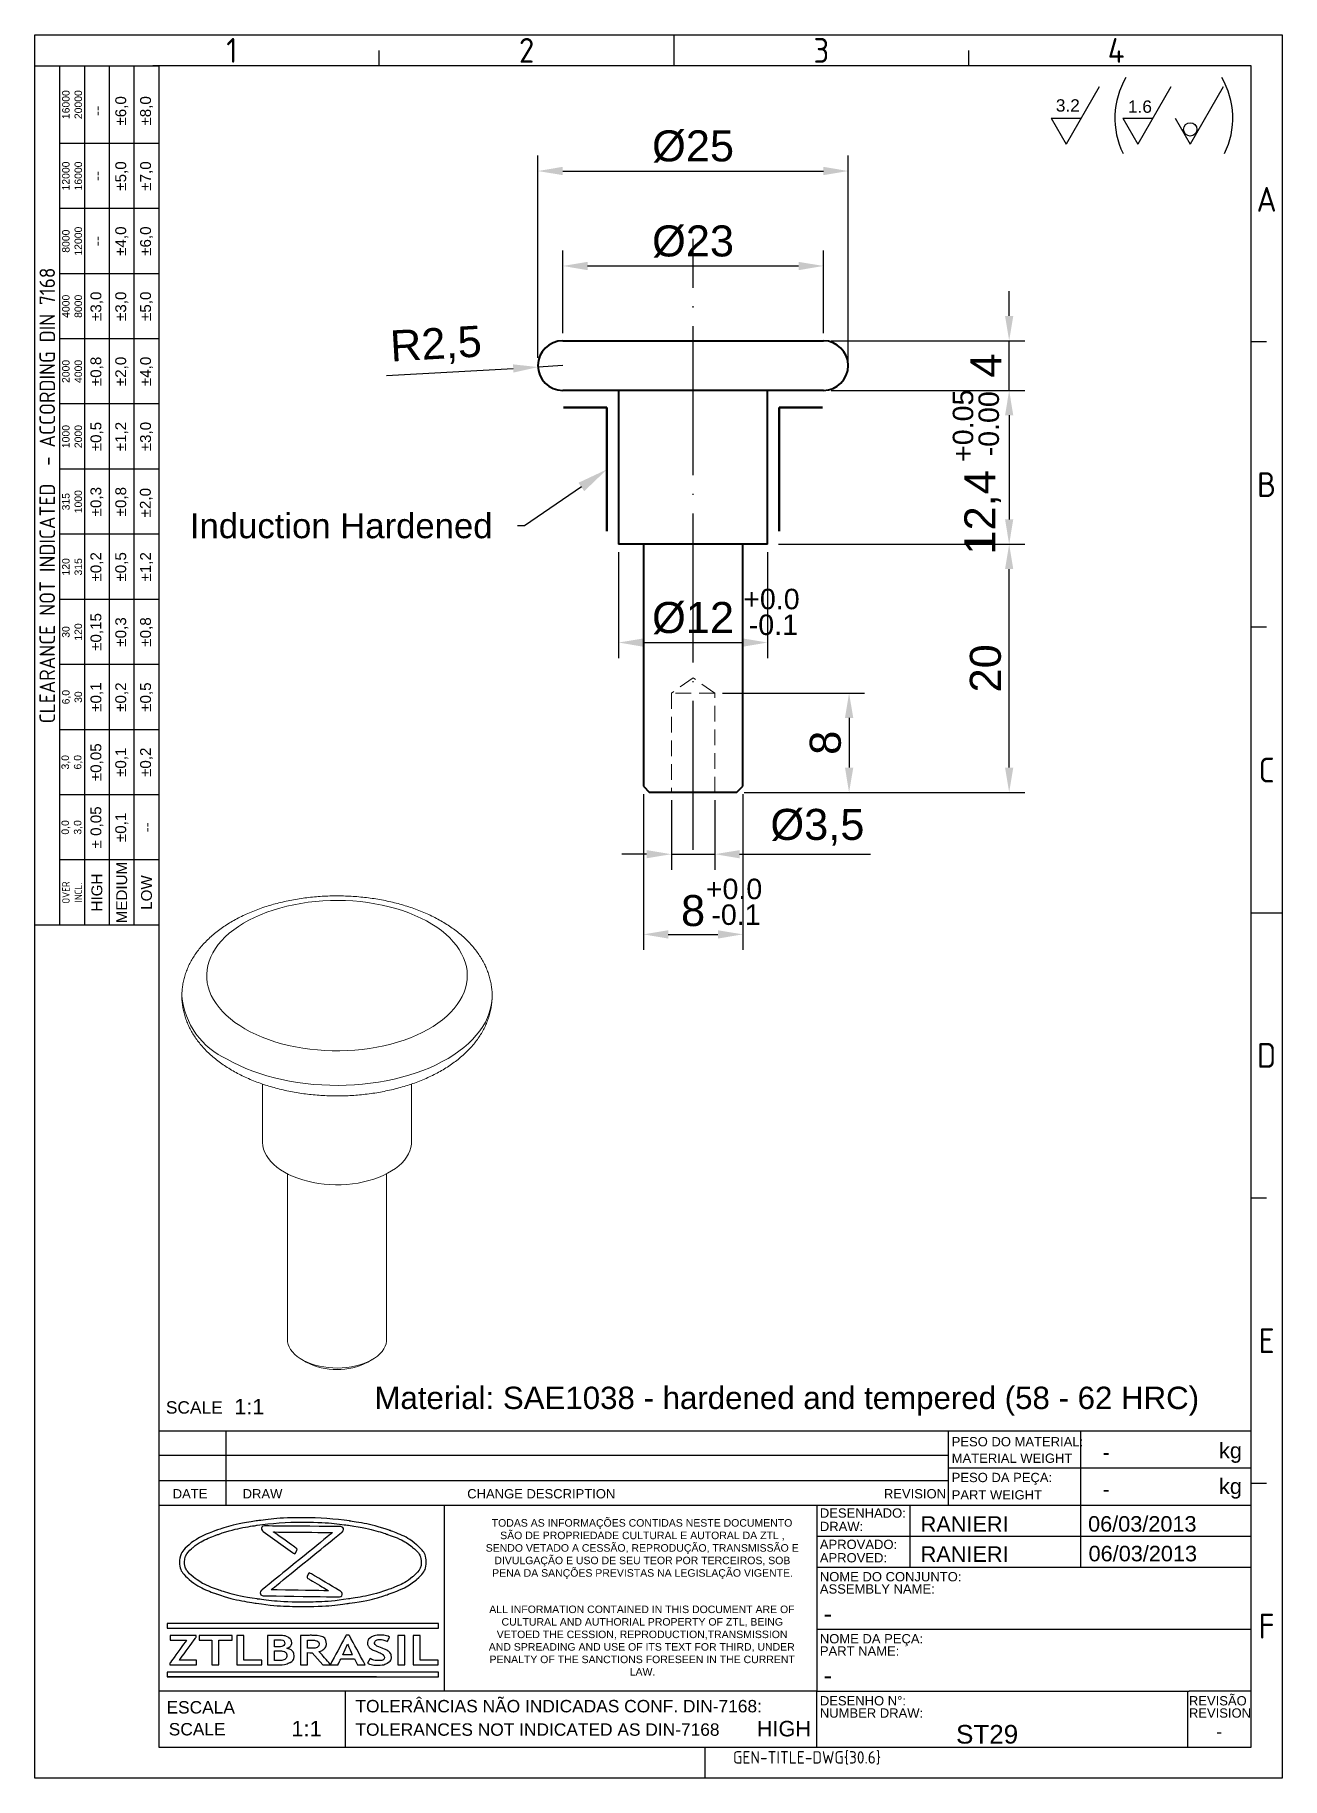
# Model space of a CAD drawing. Header units: millimetres. Extents: x 5006 to 5107, y 1363 to 1504.
import ezdxf
from ezdxf import colors
from ezdxf.entities.mleader import LeaderData, LeaderLine
from ezdxf.enums import TextEntityAlignment as Align
from ezdxf.math import Vec2, Vec3

# ---------------------------------------------------------------- set-up
doc = ezdxf.new("R2010")
doc.units = ezdxf.units.MM
for name, pattern in [('ACAD_ISO02W100', [15, 12, -3]), ('ACAD_ISO04W100', [30, 24, -3, 0, -3]), ('HIDDEN', [1.905, 1.27, -0.635])]:
    doc.linetypes.add(name, pattern=pattern)
for name, color, linetype, lineweight in [('AM_0', 7, 'Continuous', 40), ('AM_4', 1, 'ACAD_ISO04W100', 25), ('AM_5', 3, 'Continuous', 25), ('AM_8', 40, 'ACAD_ISO02W100', 35)]:
    doc.layers.add(name, color=color, linetype=linetype, lineweight=lineweight)
doc.layers.add('Camada 1', color=7, linetype='Continuous')
doc.styles.add('ACISOTS', font='isocp.shx', dxfattribs={"height": 1})
doc.styles.get("Standard").update_dxf_attribs({"font": 'arial.ttf'})
doc.dimstyles.new('ISO-25', dxfattribs={"dimtxt": 2.5, "dimasz": 2, "dimexe": 1.25, "dimexo": 0.625, "dimtad": 1, "dimtxsty": 'Standard', "dimcen": 2, "dimadec": 0, "dimazin": 0, "dimtfac": 1, "dimtmove": 0, "dimatfit": 3, "dimfxl": 1, "dimarcsym": 0})

msp = doc.modelspace()

# ---------------------------------------------------------------- texts
at = {"color": 135, "lineweight": 25, "style": 'ACISOTS'}
for s, p in [('1', (5022.009, 1502.395)), ('2', (5045.759, 1502.395)), ('3', (5069.509, 1502.395)), ('4', (5093.259, 1502.395)), ('A', (5105.384, 1490.395)), ('B', (5105.384, 1467.395)), ('C', (5105.384, 1444.395)), ('D', (5105.384, 1421.395)), ('E', (5105.384, 1398.395)), ('F', (5105.384, 1375.395))]:
    msp.add_text(s, height=2, dxfattribs=at).set_placement(p, align=Align.MIDDLE)
for s, height, p in [('SCALE', 1, (5016.688, 1392.522)), ('PESO DO MATERIAL:', 0.75, (5080.01, 1389.884)), ('kg', 1.25, (5101.551, 1388.925)), ('MATERIAL WEIGHT', 0.75, (5080.01, 1388.556)), ('PESO DA PEÇA:', 0.75, (5080.01, 1387.002)), ('kg', 1.25, (5101.551, 1386.041)), ('DATE', 0.75, (5017.242, 1385.69)), ('DRAW', 0.75, (5022.876, 1385.69)), ('CHANGE DESCRIPTION', 0.75, (5040.973, 1385.69)), ('REVISION', 0.75, (5074.547, 1385.69)), ('PART WEIGHT', 0.75, (5080.01, 1385.602)), ('DESENHADO:', 0.75, (5069.386, 1384.135)), ('DRAW:', 0.75, (5069.386, 1383.057)), ('APROVADO:', 0.75, (5069.386, 1381.609)), ('APROVED:', 0.75, (5069.386, 1380.531)), ('NOME DO CONJUNTO:', 0.75, (5069.386, 1379.005)), ('ASSEMBLY NAME:', 0.75, (5069.386, 1378.017)), ('NOME DA PEÇA:', 0.75, (5069.386, 1374.005)), ('PART NAME:', 0.75, (5069.386, 1373.017)), ('REVISÃO', 0.75, (5099.123, 1369.005)), ('ESCALA', 1, (5016.74, 1368.354)), ('TOLERÂNCIAS NÃO INDICADAS CONF. DIN-7168:', 1, (5031.963, 1368.447)), ('DESENHO N%%d:', 0.75, (5069.386, 1369.005)), ('NUMBER DRAW:', 0.75, (5069.386, 1368.017)), ('REVISION', 0.75, (5099.123, 1368.017)), ('SCALE', 1, (5016.921, 1366.587)), ('TOLERANCES NOT INDICATED AS DIN-7168', 1, (5031.963, 1366.56))]:
    msp.add_text(s, height=height).set_placement(p)
at = {"color": 135, "lineweight": 25, "attachment_point": 5, "rotation": 90}
for s, insert, char_height, width in [('16000\\P20000', (5009.134, 1498.02), 0.6, 6.25), ('--', (5011.134, 1497.52), 0.875, 5.25), ('±6,0', (5013.134, 1497.52), 0.875, 5.25), ('±8,0', (5015.134, 1497.52), 0.875, 5.25), ('12000\\P16000', (5009.134, 1492.27), 0.6, 5.25), ('--', (5011.134, 1492.27), 0.875, 5.25), ('±5,0', (5013.134, 1492.27), 0.875, 5.25), ('±7,0', (5015.134, 1492.27), 0.875, 5.25), ('8000\\P12000', (5009.134, 1487.02), 0.6, 5.25), ('±4,0', (5013.134, 1487.02), 0.875, 5.25), ('±6,0', (5015.134, 1487.02), 0.875, 5.25), ('--', (5011.134, 1487.02), 0.875, 5.25), ('{\\Fisocp.shx|c0;CLEARANCE NOT INDICATED  - ACCORDING DIN 7168}', (5007.134, 1466.52), 1.25, 69.25), ('4000\\P8000', (5009.134, 1481.77), 0.6, 5.25), ('±3,0', (5011.134, 1481.77), 0.875, 5.25), ('±3,0', (5013.134, 1481.77), 0.875, 5.25), ('±5,0', (5015.134, 1481.77), 0.875, 5.25), ('2000\\P4000', (5009.134, 1476.52), 0.6, 5.25), ('±0,8', (5011.134, 1476.52), 0.875, 5.25), ('±2,0', (5013.134, 1476.52), 0.875, 5.25), ('±4,0', (5015.134, 1476.52), 0.875, 5.25), ('1000\\P2000', (5009.134, 1471.27), 0.6, 5.25), ('±0,5', (5011.134, 1471.27), 0.875, 5.25), ('±1,2', (5013.134, 1471.27), 0.875, 5.25), ('±3,0', (5015.134, 1471.27), 0.875, 5.25), ('315\\P1000', (5009.134, 1466.02), 0.6, 5.25), ('±0,3', (5011.134, 1466.02), 0.875, 5.25), ('±0,8', (5013.134, 1466.02), 0.875, 5.25), ('±2,0', (5015.118, 1465.941), 0.875, 5.25), ('120\\P315', (5009.134, 1460.77), 0.6, 5.25), ('±0,2', (5011.134, 1460.77), 0.875, 5.25), ('±0,5', (5013.134, 1460.77), 0.875, 5.25), ('±1,2', (5015.134, 1460.77), 0.875, 5.25), ('±0,15', (5011.134, 1455.52), 0.875, 5.25), ('30\\P120', (5009.134, 1455.52), 0.6, 5.25), ('±0,3', (5013.134, 1455.52), 0.875, 5.25), ('±0,8', (5015.134, 1455.52), 0.875, 5.25), ('±0,1', (5011.134, 1450.27), 0.875, 5.25), ('±0,2', (5013.134, 1450.27), 0.875, 5.25), ('±0,5', (5015.134, 1450.27), 0.875, 5.25), ('6,0\\P30', (5009.134, 1450.27), 0.6, 5.25), ('±0,05', (5011.134, 1445.02), 0.875, 5.25), ('±0,1', (5013.134, 1445.02), 0.875, 5.25), ('±0,2', (5015.134, 1445.02), 0.875, 5.25), ('3,0\\P6,0', (5009.134, 1445.02), 0.6, 5.25), ('0,0\\P3,0', (5009.134, 1439.77), 0.6, 5.25), ('± 0,05', (5011.134, 1439.77), 0.875, 5.25), ('\\pt4.79529;±0,1', (5013.134, 1439.77), 0.875, 5.25), ('--', (5015.134, 1439.77), 0.875, 5.25), ('HIGH', (5011.134, 1434.52), 0.875, 5.25), ('MEDIUM', (5013.134, 1434.52), 0.875, 5.25), ('{\\Fisocp.shx|c0;OVER\\PINCL.}', (5009.134, 1434.52), 0.6, 5.25), ('LOW', (5015.134, 1434.52), 0.875, 5.25)]:
    msp.add_mtext(s, dxfattribs=dict(at, insert=insert, char_height=char_height, width=width))
at = {"insert": (5033.493, 1394.695), "char_height": 1.80184, "width": 74.64271, "attachment_point": 1}
msp.add_mtext('Material: SAE1038 - hardened and tempered (58 - 62 HRC)', dxfattribs=at)
at = {"linetype": 'Continuous', "char_height": 0.605, "attachment_point": 1}
for s, insert in [('\\pi0.57671;TODAS AS INFORMAÇÕES CONTIDAS NESTE DOCUMENTO \\P\\pi1.2603;SÃO DE PROPRIEDADE CULTURAL E AUTORAL DA ZTL , \\P\\pi0.095099;SENDO VETADO A CESSÃO, REPRODUÇÃO, TRANSMISSÃO E \\P\\pi0.78945;DIVULGAÇÃO E USO DE SEU TEOR POR TERCEIROS, SOB \\P\\pi0.61467;PENA DA SANÇÕES PREVISTAS NA LEGISLAÇÃO VIGENTE.', (5042.367, 1384.019)), ('\\pi0.37965;ALL INFORMATION CONTAINED IN THIS DOCUMENT ARE OF \\P\\pi1.3693;CULTURAL AND AUTHORIAL PROPERTY OF ZTL, BEING  \\P\\pi0.9832;VETOED THE CESSION, REPRODUCTION,TRANSMISSION \\P\\pi0.34189;AND SPREADING AND USE OF ITS TEXT FOR THIRD, UNDER \\P\\pi0.40069;PENALTY OF THE SANCTIONS FORESEEN IN THE CURRENT \\P\\pi11.698;LAW.', (5042.367, 1377.052))]:
    msp.add_mtext_dynamic_manual_height_columns(s, width=25.32617, gutter_width=12.5, heights=[0], dxfattribs=dict(at, insert=insert))
for tag, height, p in [('1:1', 1.25, (5023.413, 1393.084)), ('1:1', 1.25, (5028.022, 1367.134)), ('HIGH', 1.25, (5066.488, 1367.134)), ('-', 0.978, (5101.564, 1366.89))]:
    msp.add_attdef(tag, text='', height=height).set_placement(p, align=Align.MIDDLE_CENTER)
for p in [(5092.165, 1389.409), (5092.165, 1386.434)]:
    msp.add_attdef('-', text='', height=1.25).set_placement(p, align=Align.MIDDLE_LEFT)
for tag, p, height in [('RANIERI', (5077.511, 1382.998), 1.25), ('06/03/2013', (5090.999, 1383.012), 1.25), ('RANIERI', (5077.51, 1380.578), 1.25), ('06/03/2013', (5091.039, 1380.62), 1.25), ('-', (5069.669, 1375.657), 1.5), ('-', (5069.669, 1370.695), 1.5), ('ST29', (5080.361, 1365.93), 1.5)]:
    msp.add_attdef(tag, p, '', height=height)
at = {"color": 135, "style": 'ACISOTS'}
msp.add_attdef('GEN-TITLE-DWG{30.6}', (5062.386, 1364.318), '', height=1, dxfattribs=at)
at = {"layer": 'AM_5', "attachment_point": 1}
for s, insert, char_height in [('3.2', (5088.403, 1498.455), 0.9946), ('1.6', (5094.213, 1498.359), 0.9946), ('+0.0', (5063.209, 1459.002), 1.65), ('-0.1', (5063.656, 1456.927), 1.65), ('+0.0', (5060.194, 1435.637), 1.65), ('-0.1', (5060.641, 1433.561), 1.65)]:
    msp.add_mtext_dynamic_manual_height_columns(s, width=18.23779, gutter_width=12.5, heights=[0], dxfattribs=dict(at, insert=insert, char_height=char_height))
at = {"layer": 'AM_5', "char_height": 1.65, "attachment_point": 1, "rotation": 90}
for s, insert in [('+0.05', (5080.093, 1469.225)), ('-0.00', (5082.168, 1469.672))]:
    msp.add_mtext_dynamic_manual_height_columns(s, width=18.23779, gutter_width=12.5, heights=[0], dxfattribs=dict(at, insert=insert))

# ---------------------------------------------------------------- blocks, each defined once
blk = doc.blocks.new('*D38')
at = {"layer": 'AM_5', "color": 0, "lineweight": -2, "ltscale": 0.25, "transparency": 16777216}
for p, q in [((5046.67, 1477.61), (5046.67, 1493.92)), ((5071.67, 1477.41), (5071.67, 1493.92)), ((5048.67, 1492.67), (5069.67, 1492.67))]:
    blk.add_line(p, q, dxfattribs=at)
at = {"layer": 'AM_5', "color": 0, "ltscale": 0.25, "transparency": 16777216}
for points in [[(5048.67, 1493.01), (5048.67, 1492.34), (5046.67, 1492.67)], [(5069.67, 1493.01), (5069.67, 1492.34), (5071.67, 1492.67)]]:
    blk.add_solid(points, dxfattribs=at)
at = {"layer": 'Defpoints', "color": 0, "ltscale": 0.25, "transparency": 16777216}
for p in [(5071.67, 1492.67), (5046.67, 1476.99), (5071.67, 1476.79)]:
    blk.add_point(p, dxfattribs=at)
at = {"layer": 'AM_5', "color": 0, "ltscale": 0.25, "transparency": 16777216, "insert": (5059.17, 1494.65), "char_height": 2.5, "attachment_point": 5}
blk.add_mtext('%%C25', dxfattribs=at)
blk = doc.blocks.new('*D39')
at = {"layer": 'AM_5', "color": 0, "lineweight": -2, "ltscale": 0.25, "transparency": 16777216}
for p, q in [((5048.67, 1479.61), (5048.67, 1486.27)), ((5069.67, 1479.61), (5069.67, 1486.27)), ((5050.67, 1485.02), (5067.67, 1485.02))]:
    blk.add_line(p, q, dxfattribs=at)
at = {"layer": 'AM_5', "color": 0, "ltscale": 0.25, "transparency": 16777216}
for points in [[(5050.67, 1485.35), (5050.67, 1484.68), (5048.67, 1485.02)], [(5067.67, 1485.35), (5067.67, 1484.68), (5069.67, 1485.02)]]:
    blk.add_solid(points, dxfattribs=at)
at = {"layer": 'Defpoints', "color": 0, "ltscale": 0.25, "transparency": 16777216}
for p in [(5069.67, 1485.02), (5048.67, 1478.99), (5069.67, 1478.99)]:
    blk.add_point(p, dxfattribs=at)
at = {"layer": 'AM_5', "color": 0, "ltscale": 0.25, "transparency": 16777216, "insert": (5059.17, 1486.99), "char_height": 2.5, "attachment_point": 5}
blk.add_mtext('%%c23', dxfattribs=at)
blk = doc.blocks.new('*D40')
at = {"layer": 'AM_5', "color": 0, "lineweight": -2, "ltscale": 0.25, "transparency": 16777216}
for p, q in [((5053.17, 1461.96), (5053.17, 1453.42)), ((5065.17, 1461.96), (5065.17, 1453.42)), ((5055.17, 1454.67), (5063.17, 1454.67))]:
    blk.add_line(p, q, dxfattribs=at)
at = {"layer": 'AM_5', "color": 0, "ltscale": 0.25, "transparency": 16777216}
for points in [[(5055.17, 1455), (5055.17, 1454.33), (5053.17, 1454.67)], [(5063.17, 1455), (5063.17, 1454.33), (5065.17, 1454.67)]]:
    blk.add_solid(points, dxfattribs=at)
at = {"layer": 'Defpoints', "color": 0, "ltscale": 0.25, "transparency": 16777216}
for p in [(5053.17, 1462.59), (5065.17, 1462.59), (5065.17, 1454.67)]:
    blk.add_point(p, dxfattribs=at)
at = {"layer": 'AM_5', "color": 0, "ltscale": 0.25, "transparency": 16777216, "insert": (5059.17, 1456.64), "char_height": 2.5, "attachment_point": 5}
blk.add_mtext('%%C12', dxfattribs=at)
blk = doc.blocks.new('*D41')
at = {"layer": 'AM_5', "color": 0, "lineweight": -2, "ltscale": 0.25, "transparency": 16777216}
for p, q in [((5055.17, 1442.46), (5055.17, 1429.9)), ((5063.17, 1442.46), (5063.17, 1429.9)), ((5057.17, 1431.15), (5061.17, 1431.15))]:
    blk.add_line(p, q, dxfattribs=at)
at = {"layer": 'AM_5', "color": 0, "ltscale": 0.25, "transparency": 16777216}
for points in [[(5057.17, 1431.48), (5057.17, 1430.81), (5055.17, 1431.15)], [(5061.17, 1431.48), (5061.17, 1430.81), (5063.17, 1431.15)]]:
    blk.add_solid(points, dxfattribs=at)
at = {"layer": 'Defpoints', "color": 0, "ltscale": 0.25, "transparency": 16777216}
for p in [(5055.17, 1443.09), (5063.17, 1443.09), (5063.17, 1431.15)]:
    blk.add_point(p, dxfattribs=at)
at = {"layer": 'AM_5', "color": 0, "ltscale": 0.25, "transparency": 16777216, "insert": (5059.17, 1433.05), "char_height": 2.5, "attachment_point": 5}
blk.add_mtext('8', dxfattribs=at)
blk = doc.blocks.new('*D42')
at = {"layer": 'AM_5', "color": 0, "lineweight": -2, "ltscale": 0.25, "transparency": 16777216}
for p, q in [((5084.64, 1480.99), (5084.64, 1482.99)), ((5070.3, 1478.99), (5085.89, 1478.99)), ((5084.64, 1474.99), (5084.64, 1478.99)), ((5070.3, 1474.99), (5085.89, 1474.99)), ((5084.64, 1472.99), (5084.64, 1470.99))]:
    blk.add_line(p, q, dxfattribs=at)
at = {"layer": 'AM_5', "color": 0, "ltscale": 0.25, "transparency": 16777216}
for points in [[(5084.31, 1480.99), (5084.97, 1480.99), (5084.64, 1478.99)], [(5084.31, 1472.99), (5084.97, 1472.99), (5084.64, 1474.99)]]:
    blk.add_solid(points, dxfattribs=at)
at = {"layer": 'Defpoints', "color": 0, "ltscale": 0.25, "transparency": 16777216}
for p in [(5069.67, 1478.99), (5084.64, 1478.99), (5069.67, 1474.99)]:
    blk.add_point(p, dxfattribs=at)
at = {"layer": 'AM_5', "color": 0, "ltscale": 0.25, "transparency": 16777216, "insert": (5082.76, 1476.99), "char_height": 2.5, "attachment_point": 5, "rotation": 90}
blk.add_mtext('4', dxfattribs=at)
blk = doc.blocks.new('*D43')
at = {"layer": 'AM_5', "color": 0, "lineweight": -2, "ltscale": 0.25, "transparency": 16777216}
for p, q in [((5034.48, 1476.18), (5044.68, 1476.76)), ((5048.67, 1476.99), (5046.68, 1476.87))]:
    blk.add_line(p, q, dxfattribs=at)
at = {"layer": 'AM_5', "color": 0, "ltscale": 0.25, "transparency": 16777216}
blk.add_solid([(5044.66, 1477.09), (5044.7, 1476.43), (5046.68, 1476.87)], dxfattribs=at)
at = {"layer": 'Defpoints', "color": 0, "ltscale": 0.25, "transparency": 16777216}
for p in [(5046.68, 1476.87), (5048.67, 1476.99)]:
    blk.add_point(p, dxfattribs=at)
at = {"layer": 'AM_5', "color": 0, "ltscale": 0.25, "transparency": 16777216, "insert": (5038.46, 1478.54), "char_height": 2.5, "attachment_point": 5, "rotation": 3.2553}
blk.add_mtext('R2,5', dxfattribs=at)
blk = doc.blocks.new('*D44')
at = {"layer": 'AM_5', "color": 0, "lineweight": -2, "ltscale": 0.25, "transparency": 16777216}
for p, q in [((5070.3, 1474.99), (5085.89, 1474.99)), ((5084.64, 1472.99), (5084.64, 1464.59)), ((5066.75, 1462.59), (5085.89, 1462.59))]:
    blk.add_line(p, q, dxfattribs=at)
at = {"layer": 'AM_5', "color": 0, "ltscale": 0.25, "transparency": 16777216}
for points in [[(5084.31, 1472.99), (5084.97, 1472.99), (5084.64, 1474.99)], [(5084.31, 1464.59), (5084.97, 1464.59), (5084.64, 1462.59)]]:
    blk.add_solid(points, dxfattribs=at)
at = {"layer": 'Defpoints', "color": 0, "ltscale": 0.25, "transparency": 16777216}
for p in [(5069.67, 1474.99), (5066.12, 1462.59), (5084.64, 1462.59)]:
    blk.add_point(p, dxfattribs=at)
at = {"layer": 'AM_5', "color": 0, "ltscale": 0.25, "transparency": 16777216, "insert": (5082.51, 1465.16), "char_height": 2.5, "attachment_point": 5, "rotation": 90}
blk.add_mtext('12,4', dxfattribs=at)
blk = doc.blocks.new('*D45')
at = {"layer": 'AM_5', "color": 0, "lineweight": -2, "ltscale": 0.25, "transparency": 16777216}
for p, q in [((5066.05, 1462.59), (5085.89, 1462.59)), ((5084.64, 1444.59), (5084.64, 1460.59)), ((5063.3, 1442.59), (5085.89, 1442.59))]:
    blk.add_line(p, q, dxfattribs=at)
at = {"layer": 'AM_5', "color": 0, "ltscale": 0.25, "transparency": 16777216}
for points in [[(5084.31, 1460.59), (5084.97, 1460.59), (5084.64, 1462.59)], [(5084.31, 1444.59), (5084.97, 1444.59), (5084.64, 1442.59)]]:
    blk.add_solid(points, dxfattribs=at)
at = {"layer": 'Defpoints', "color": 0, "ltscale": 0.25, "transparency": 16777216}
for p in [(5065.42, 1462.59), (5084.64, 1462.59), (5062.67, 1442.59)]:
    blk.add_point(p, dxfattribs=at)
at = {"layer": 'AM_5', "color": 0, "ltscale": 0.25, "transparency": 16777216, "insert": (5082.74, 1452.59), "char_height": 2.5, "attachment_point": 5, "rotation": 90}
blk.add_mtext('20', dxfattribs=at)
blk = doc.blocks.new('*D46')
at = {"layer": 'AM_5', "color": 0, "lineweight": -2, "ltscale": 0.25, "transparency": 16777216}
for p, q in [((5057.42, 1441.96), (5057.42, 1436.36)), ((5060.92, 1441.96), (5060.92, 1436.36)), ((5055.42, 1437.61), (5053.42, 1437.61)), ((5057.42, 1437.61), (5060.92, 1437.61)), ((5062.92, 1437.61), (5073.46, 1437.61))]:
    blk.add_line(p, q, dxfattribs=at)
at = {"layer": 'AM_5', "color": 0, "ltscale": 0.25, "transparency": 16777216}
for points in [[(5055.42, 1437.94), (5055.42, 1437.28), (5057.42, 1437.61)], [(5062.92, 1437.94), (5062.92, 1437.28), (5060.92, 1437.61)]]:
    blk.add_solid(points, dxfattribs=at)
at = {"layer": 'Defpoints', "color": 0, "ltscale": 0.25, "transparency": 16777216}
for p in [(5057.42, 1442.59), (5060.92, 1442.59), (5060.92, 1437.61)]:
    blk.add_point(p, dxfattribs=at)
at = {"layer": 'AM_5', "color": 0, "ltscale": 0.25, "transparency": 16777216, "insert": (5069.19, 1439.78), "char_height": 2.5, "attachment_point": 5}
blk.add_mtext('%%c3,5', dxfattribs=at)
blk = doc.blocks.new('*D47')
at = {"layer": 'AM_5', "color": 0, "lineweight": -2, "ltscale": 0.25, "transparency": 16777216}
for p, q in [((5061.55, 1450.59), (5072.99, 1450.59)), ((5071.74, 1448.59), (5071.74, 1444.59)), ((5063.3, 1442.59), (5072.99, 1442.59))]:
    blk.add_line(p, q, dxfattribs=at)
at = {"layer": 'AM_5', "color": 0, "ltscale": 0.25, "transparency": 16777216}
for points in [[(5071.41, 1448.59), (5072.08, 1448.59), (5071.74, 1450.59)], [(5071.41, 1444.59), (5072.08, 1444.59), (5071.74, 1442.59)]]:
    blk.add_solid(points, dxfattribs=at)
at = {"layer": 'Defpoints', "color": 0, "ltscale": 0.25, "transparency": 16777216}
for p in [(5060.92, 1450.59), (5062.67, 1442.59), (5071.74, 1442.59)]:
    blk.add_point(p, dxfattribs=at)
at = {"layer": 'AM_5', "color": 0, "ltscale": 0.25, "transparency": 16777216, "insert": (5069.84, 1446.59), "char_height": 2.5, "attachment_point": 5, "rotation": 90}
blk.add_mtext('8', dxfattribs=at)

# ---------------------------------------------------------------- dimensions: what is measured, and where the dimension line sits
at = {"layer": 'AM_5', "ltscale": 0.25}
for base, p1, p2, text, picture, middle in [((5071.672, 1492.674), (5046.672, 1476.987), (5071.672, 1476.787), '%%C25', '*D38', (5059.172, 1494.645)), ((5069.672, 1485.016), (5048.672, 1478.987), (5069.672, 1478.987), '%%c23', '*D39', (5059.172, 1486.988)), ((5065.172, 1454.667), (5053.172, 1462.587), (5065.172, 1462.587), '%%C12', '*D40', (5059.172, 1456.638)), ((5063.172, 1431.148), (5055.172, 1443.087), (5063.172, 1443.087), '8', '*D41', (5059.172, 1433.05)), ((5060.922, 1437.608), (5057.422, 1442.587), (5060.922, 1442.587), '%%c3,5', '*D46', (5069.192, 1439.777))]:
    dim = msp.add_linear_dim(base=base, p1=p1, p2=p2, text=text, dimstyle='ISO-25', dxfattribs=at)
    dim.commit()
    dim.dimension.update_dxf_attribs({"geometry": picture, "text_midpoint": middle})
for base, p1, p2, picture, middle in [((5084.64, 1478.987), (5069.672, 1474.987), (5069.672, 1478.987), '*D42', (5082.765, 1476.987)), ((5084.64, 1462.587), (5062.672, 1442.587), (5065.422, 1462.587), '*D45', (5082.739, 1452.587)), ((5071.742, 1442.587), (5060.922, 1450.587), (5062.672, 1442.587), '*D47', (5069.841, 1446.587))]:
    dim = msp.add_linear_dim(base=base, p1=p1, p2=p2, angle=90, dimstyle='ISO-25', dxfattribs=at)
    dim.commit()
    dim.dimension.update_dxf_attribs({"geometry": picture, "text_midpoint": middle})
dim = msp.add_radius_dim(center=(5048.672, 1476.987), mpoint=(5046.675, 1476.873), text='R2,5', dimstyle='ISO-25', dxfattribs=at)
dim.commit()
dim.dimension.update_dxf_attribs({"geometry": '*D43', "text_midpoint": (5038.461, 1478.537)})
dim = msp.add_linear_dim(base=(5084.64, 1462.587), p1=(5069.672, 1474.987), p2=(5066.122, 1462.587), angle=90, dimstyle='ISO-25', dxfattribs=at)
dim.commit()
dim.dimension.update_dxf_attribs({"geometry": '*D44', "text_midpoint": (5084.64, 1465.157), "dimtype": 160})

# ---------------------------------------------------------------- linework, layer by layer
at = {"color": 135, "lineweight": 25}
for p, q in [((5006.134, 1363.145), (5006.134, 1503.645)), ((5006.134, 1503.645), (5106.634, 1503.645)), ((5057.634, 1501.145), (5057.634, 1503.645)), ((5106.634, 1503.645), (5106.634, 1363.145)), ((5033.884, 1501.145), (5033.884, 1502.395)), ((5081.384, 1501.145), (5081.384, 1502.395)), ((5008.134, 1431.895), (5008.134, 1501.145)), ((5010.134, 1501.145), (5010.134, 1431.895)), ((5012.134, 1501.145), (5012.134, 1431.895)), ((5014.134, 1431.895), (5014.134, 1501.145)), ((5016.134, 1494.895), (5008.134, 1494.895)), ((5016.134, 1489.645), (5008.134, 1489.645)), ((5016.134, 1484.395), (5008.134, 1484.395)), ((5016.134, 1479.145), (5008.134, 1479.145)), ((5105.384, 1478.895), (5104.134, 1478.895)), ((5016.134, 1473.895), (5008.134, 1473.895)), ((5016.134, 1468.645), (5008.134, 1468.645)), ((5016.134, 1463.395), (5008.134, 1463.395)), ((5016.134, 1458.145), (5008.134, 1458.145)), ((5105.384, 1455.895), (5104.134, 1455.895)), ((5016.134, 1452.895), (5008.134, 1452.895)), ((5016.134, 1447.645), (5008.134, 1447.645)), ((5016.134, 1442.395), (5008.134, 1442.395)), ((5016.134, 1437.145), (5008.134, 1437.145)), ((5104.134, 1432.895), (5106.634, 1432.895)), ((5105.384, 1409.895), (5104.134, 1409.895)), ((5105.384, 1386.895), (5104.134, 1386.895)), ((5060.134, 1363.145), (5060.134, 1365.645)), ((5106.634, 1363.145), (5006.134, 1363.145))]:
    msp.add_line(p, q, dxfattribs=at)
for p, q in [((5104.134, 1501.145), (5015.634, 1501.145)), ((5016.134, 1501.145), (5016.134, 1365.645)), ((5104.134, 1365.645), (5104.134, 1501.145)), ((5016.134, 1391.145), (5104.134, 1391.145)), ((5016.134, 1391.145), (5016.134, 1365.645)), ((5016.134, 1391.145), (5079.758, 1391.145)), ((5021.536, 1385.145), (5021.536, 1391.145)), ((5079.758, 1385.145), (5079.758, 1391.145)), ((5090.384, 1391.145), (5090.384, 1388.145)), ((5104.134, 1365.645), (5104.134, 1391.145)), ((5079.758, 1389.145), (5016.134, 1389.145)), ((5079.758, 1388.145), (5104.134, 1388.145)), ((5090.384, 1388.145), (5090.384, 1385.145)), ((5016.134, 1387.145), (5079.758, 1387.145)), ((5016.134, 1385.145), (5069.134, 1385.145)), ((5039.101, 1385.145), (5039.101, 1370.145)), ((5069.134, 1385.145), (5069.134, 1375.645)), ((5069.134, 1385.145), (5104.134, 1385.145)), ((5076.634, 1385.145), (5076.634, 1380.145)), ((5090.384, 1385.145), (5090.384, 1380.145)), ((5069.134, 1382.645), (5104.134, 1382.645)), ((5069.134, 1380.145), (5104.134, 1380.145)), ((5069.134, 1375.645), (5069.134, 1370.145)), ((5069.134, 1375.145), (5104.134, 1375.145)), ((5069.134, 1370.145), (5016.134, 1370.145)), ((5031.134, 1370.145), (5031.134, 1365.645)), ((5069.134, 1365.645), (5069.134, 1370.145)), ((5069.134, 1370.145), (5099.134, 1370.145)), ((5099.011, 1370.145), (5099.011, 1365.645)), ((5104.134, 1370.145), (5099.134, 1370.145)), ((5016.134, 1365.645), (5104.134, 1365.645)), ((5016.134, 1365.645), (5104.134, 1365.645))]:
    msp.add_line(p, q)
at = {"color": 7, "linetype": 'HIDDEN', "lineweight": 0}
for p, q in [((5059.172, 1451.837), (5057.422, 1450.587)), ((5060.922, 1450.587), (5059.172, 1451.837)), ((5060.922, 1450.587), (5057.422, 1450.587)), ((5057.422, 1450.587), (5057.422, 1442.587)), ((5060.922, 1442.587), (5060.922, 1450.587))]:
    msp.add_line(p, q, dxfattribs=at)
at = {"color": 7, "linetype": 'Continuous', "lineweight": 15}
for p, q in [((5024.479, 1419.084), (5024.479, 1414.432)), ((5036.479, 1414.432), (5036.479, 1419.084)), ((5026.479, 1411.85), (5026.479, 1398.509)), ((5034.479, 1398.509), (5034.479, 1411.85)), ((5027.65, 1396.877), (5028.004, 1396.673)), ((5032.954, 1396.673), (5033.308, 1396.877))]:
    msp.add_line(p, q, dxfattribs=at)
at = {"color": 135, "lineweight": 25}
msp.add_lwpolyline([(5016.134, 1501.145), (5016.134, 1431.895), (5006.134, 1431.895), (5006.134, 1501.145)], close=True, dxfattribs=at)
at = {"color": 7, "linetype": 'Continuous', "lineweight": 15, "flags": 128}
for points in [[(5023.055, 1423.537), (5023.495, 1423.297), (5023.958, 1423.073), (5024.443, 1422.864), (5024.948, 1422.671), (5025.471, 1422.496), (5026.011, 1422.338), (5026.566, 1422.198), (5027.134, 1422.078), (5027.713, 1421.976), (5028.301, 1421.894), (5028.896, 1421.831), (5029.497, 1421.788), (5030.101, 1421.766), (5030.706, 1421.763), (5031.311, 1421.781), (5031.912, 1421.819), (5032.509, 1421.876), (5033.099, 1421.954), (5033.681, 1422.05), (5034.251, 1422.166), (5034.81, 1422.301), (5035.354, 1422.455), (5035.881, 1422.626), (5036.391, 1422.814), (5036.881, 1423.019), (5037.35, 1423.24), (5037.796, 1423.476), (5038.218, 1423.726), (5038.614, 1423.991), (5038.983, 1424.268), (5039.323, 1424.556), (5039.635, 1424.856), (5039.916, 1425.165), (5040.165, 1425.484), (5040.383, 1425.81), (5040.567, 1426.142), (5040.718, 1426.481), (5040.835, 1426.823), (5040.918, 1427.169), (5040.966, 1427.518), (5040.979, 1427.867), (5040.957, 1428.216), (5040.901, 1428.564), (5040.809, 1428.909), (5040.684, 1429.251), (5040.524, 1429.588), (5040.332, 1429.919), (5040.106, 1430.243), (5039.848, 1430.56), (5039.56, 1430.867), (5039.241, 1431.164), (5038.893, 1431.449), (5038.517, 1431.723), (5038.115, 1431.984), (5037.687, 1432.231), (5037.235, 1432.464), (5036.761, 1432.681), (5036.265, 1432.881), (5035.751, 1433.065), (5035.219, 1433.232), (5034.671, 1433.381), (5034.11, 1433.511), (5033.536, 1433.622), (5032.952, 1433.714), (5032.36, 1433.787), (5031.762, 1433.839), (5031.16, 1433.872), (5030.555, 1433.885), (5029.95, 1433.877), (5029.347, 1433.849), (5028.747, 1433.802), (5028.153, 1433.734), (5027.567, 1433.647), (5026.991, 1433.541), (5026.426, 1433.415), (5025.875, 1433.271), (5025.339, 1433.109), (5024.82, 1432.929), (5024.32, 1432.732), (5023.84, 1432.519), (5023.382, 1432.291), (5022.948, 1432.047), (5022.539, 1431.79), (5022.157, 1431.519), (5021.802, 1431.236), (5021.475, 1430.942), (5021.179, 1430.637), (5020.914, 1430.323), (5020.68, 1430.001), (5020.479, 1429.671), (5020.311, 1429.336), (5020.177, 1428.995), (5020.077, 1428.651), (5020.012, 1428.303), (5019.982, 1427.954), (5019.986, 1427.605), (5020.025, 1427.256), (5020.099, 1426.91), (5020.208, 1426.566), (5020.35, 1426.226), (5020.526, 1425.892), (5020.736, 1425.564), (5020.977, 1425.244), (5021.25, 1424.932), (5021.554, 1424.63), (5021.888, 1424.339), (5022.25, 1424.059), (5022.639, 1423.791), (5023.055, 1423.537)], [(5036.479, 1414.432), (5036.469, 1414.233), (5036.425, 1413.969), (5036.346, 1413.708), (5036.233, 1413.45), (5036.086, 1413.199), (5035.906, 1412.955), (5035.694, 1412.719), (5035.452, 1412.494), (5035.18, 1412.28), (5034.881, 1412.078), (5034.556, 1411.891), (5034.207, 1411.718), (5033.836, 1411.561), (5033.446, 1411.421), (5033.038, 1411.299), (5032.615, 1411.195), (5032.18, 1411.11), (5031.734, 1411.045), (5031.281, 1410.999), (5030.824, 1410.974), (5030.364, 1410.969), (5029.905, 1410.984), (5029.45, 1411.02), (5029, 1411.075), (5028.56, 1411.15), (5028.13, 1411.245), (5027.714, 1411.358), (5027.315, 1411.489), (5026.934, 1411.638), (5026.574, 1411.803), (5026.237, 1411.983), (5025.924, 1412.177), (5025.639, 1412.385), (5025.381, 1412.605), (5025.154, 1412.836), (5024.958, 1413.076), (5024.795, 1413.324), (5024.664, 1413.578), (5024.568, 1413.838), (5024.507, 1414.101), (5024.48, 1414.366), (5024.479, 1414.432)], [(5026.479, 1398.509), (5026.493, 1398.32), (5026.541, 1398.106), (5026.624, 1397.894), (5026.74, 1397.689), (5026.89, 1397.49), (5027.071, 1397.301), (5027.282, 1397.122), (5027.521, 1396.955), (5027.786, 1396.802), (5028.075, 1396.664), (5028.385, 1396.542), (5028.714, 1396.437), (5029.057, 1396.351), (5029.414, 1396.284), (5029.779, 1396.236), (5030.151, 1396.208), (5030.526, 1396.2), (5030.9, 1396.213), (5031.271, 1396.246), (5031.635, 1396.299), (5031.988, 1396.371), (5032.328, 1396.462), (5032.653, 1396.571), (5032.957, 1396.697), (5033.241, 1396.839), (5033.499, 1396.995), (5033.732, 1397.165), (5033.935, 1397.347), (5034.109, 1397.539), (5034.25, 1397.74), (5034.359, 1397.947), (5034.433, 1398.159), (5034.472, 1398.374), (5034.479, 1398.509)]]:
    msp.add_lwpolyline(points, dxfattribs=at)
at = {"color": 8, "linetype": 'Continuous', "lineweight": 15, "flags": 128}
msp.add_lwpolyline([(5042.979, 1426.19), (5042.972, 1425.952), (5042.933, 1425.572), (5042.859, 1425.193), (5042.751, 1424.817), (5042.608, 1424.446), (5042.432, 1424.078), (5042.222, 1423.717), (5041.98, 1423.363), (5041.705, 1423.016), (5041.399, 1422.679), (5041.063, 1422.351), (5040.698, 1422.034), (5040.303, 1421.728), (5039.882, 1421.435), (5039.434, 1421.155), (5038.961, 1420.89), (5038.465, 1420.639), (5037.946, 1420.403), (5037.407, 1420.184), (5036.848, 1419.981), (5036.271, 1419.796), (5035.679, 1419.628), (5035.072, 1419.479), (5034.452, 1419.348), (5033.821, 1419.237), (5033.18, 1419.145), (5032.532, 1419.072), (5031.879, 1419.02), (5031.221, 1418.987), (5030.562, 1418.974), (5029.902, 1418.982), (5029.244, 1419.009), (5028.589, 1419.057), (5027.94, 1419.125), (5027.297, 1419.212), (5026.664, 1419.319), (5026.041, 1419.444), (5025.43, 1419.589), (5024.834, 1419.752), (5024.253, 1419.933), (5023.69, 1420.131), (5023.145, 1420.347), (5022.621, 1420.578), (5022.119, 1420.825), (5021.64, 1421.088)], dxfattribs=at)
at = {"color": 8, "linetype": 'Continuous', "lineweight": 15}
msp.add_arc((5024.161, 1426.761), 6.208, 185.24928, 246.04236, dxfattribs=at)
at = {"color": 7, "linetype": 'Continuous', "lineweight": 15}
msp.add_arc((5030.479, 1401.417), 5.351, 242.44872, 297.55128, dxfattribs=at)
for points, knots in [([(5042.978, 1426.19), (5042.978, 1426.204), (5042.983, 1426.356), (5042.963, 1426.646), (5042.916, 1427.059), (5042.835, 1427.467), (5042.724, 1427.872), (5042.582, 1428.271), (5042.411, 1428.665), (5042.209, 1429.053), (5041.978, 1429.433), (5041.716, 1429.805), (5041.425, 1430.168), (5041.104, 1430.522), (5040.755, 1430.864), (5040.379, 1431.195), (5039.975, 1431.511), (5039.547, 1431.814), (5039.095, 1432.101), (5038.62, 1432.372), (5038.125, 1432.626), (5037.612, 1432.862), (5037.081, 1433.081), (5036.535, 1433.282), (5035.975, 1433.464), (5035.402, 1433.628), (5034.817, 1433.773), (5034.223, 1433.899), (5033.62, 1434.007), (5033.01, 1434.095), (5032.395, 1434.164), (5031.775, 1434.213), (5031.152, 1434.244), (5030.528, 1434.255), (5029.904, 1434.247), (5029.281, 1434.219), (5028.66, 1434.173), (5028.044, 1434.107), (5027.434, 1434.022), (5026.83, 1433.917), (5026.234, 1433.794), (5025.648, 1433.652), (5025.073, 1433.491), (5024.511, 1433.312), (5023.961, 1433.114), (5023.427, 1432.897), (5022.909, 1432.663), (5022.409, 1432.41), (5021.928, 1432.139), (5021.468, 1431.851), (5021.03, 1431.546), (5020.616, 1431.225), (5020.228, 1430.888), (5019.868, 1430.536), (5019.536, 1430.172), (5019.235, 1429.795), (5018.965, 1429.408), (5018.727, 1429.013), (5018.521, 1428.611), (5018.349, 1428.202), (5018.209, 1427.79), (5018.102, 1427.375), (5018.028, 1426.959), (5017.986, 1426.565), (5017.983, 1426.309), (5017.981, 1426.194)], [0, 0, 0, 0, 0.0014923, 0.0161889, 0.0308732, 0.0455817, 0.0603552, 0.0752321, 0.090247, 0.1054292, 0.1208011, 0.1363762, 0.1521586, 0.1681418, 0.1843098, 0.2006386, 0.2170987, 0.2336585, 0.2502876, 0.2669583, 0.2836477, 0.3003333, 0.3170035, 0.3336508, 0.3502709, 0.3668623, 0.3834252, 0.399961, 0.4164724, 0.4329626, 0.4494352, 0.4658943, 0.4823441, 0.4987888, 0.5152328, 0.5316801, 0.5481342, 0.5645996, 0.5810808, 0.5975823, 0.6141082, 0.6306627, 0.6472495, 0.6638717, 0.6805315, 0.6972301, 0.7139665, 0.7307376, 0.747537, 0.764354, 0.7811673, 0.797953, 0.8146821, 0.8313212, 0.8478344, 0.864187, 0.8803488, 0.8962981, 0.9120242, 0.927528, 0.9428216, 0.957927, 0.9728738, 0.9876971, 1, 1, 1, 1]), ([(5017.981, 1426.195), (5017.98, 1426.179), (5017.975, 1426.026), (5017.995, 1425.734), (5018.042, 1425.322), (5018.124, 1424.913), (5018.235, 1424.509), (5018.376, 1424.109), (5018.548, 1423.715), (5018.749, 1423.328), (5018.981, 1422.948), (5019.242, 1422.575), (5019.534, 1422.212), (5019.854, 1421.859), (5020.203, 1421.516), (5020.58, 1421.186), (5020.983, 1420.869), (5021.412, 1420.567), (5021.864, 1420.28), (5022.338, 1420.009), (5022.833, 1419.755), (5023.346, 1419.518), (5023.877, 1419.299), (5024.423, 1419.098), (5024.984, 1418.916), (5025.557, 1418.752), (5026.141, 1418.607), (5026.736, 1418.481), (5027.338, 1418.374), (5027.948, 1418.286), (5028.564, 1418.217), (5029.184, 1418.167), (5029.806, 1418.137), (5030.43, 1418.126), (5031.055, 1418.134), (5031.678, 1418.161), (5032.298, 1418.208), (5032.914, 1418.274), (5033.525, 1418.359), (5034.129, 1418.463), (5034.724, 1418.586), (5035.31, 1418.728), (5035.885, 1418.889), (5036.448, 1419.069), (5036.997, 1419.267), (5037.531, 1419.483), (5038.049, 1419.718), (5038.549, 1419.971), (5039.03, 1420.241), (5039.491, 1420.529), (5039.929, 1420.834), (5040.342, 1421.156), (5040.73, 1421.493), (5041.091, 1421.844), (5041.422, 1422.209), (5041.724, 1422.585), (5041.994, 1422.972), (5042.232, 1423.367), (5042.437, 1423.77), (5042.609, 1424.178), (5042.749, 1424.59), (5042.856, 1425.005), (5042.93, 1425.422), (5042.973, 1425.817), (5042.976, 1426.073), (5042.977, 1426.19)], [0, 0, 0, 0, 0.0016351, 0.0163276, 0.0310079, 0.0457123, 0.0604817, 0.0753545, 0.0903652, 0.1055433, 0.1209109, 0.1364817, 0.1522597, 0.1682386, 0.1844021, 0.2007263, 0.2171819, 0.2337372, 0.2503616, 0.2670277, 0.2837125, 0.3003935, 0.3170591, 0.3337018, 0.3503174, 0.3669042, 0.3834624, 0.3999937, 0.4165005, 0.4329862, 0.4494543, 0.4659088, 0.482354, 0.4987942, 0.5152337, 0.5316764, 0.548126, 0.5645868, 0.5810635, 0.5975604, 0.6140818, 0.6306317, 0.6472139, 0.6638315, 0.6804867, 0.6971806, 0.7139124, 0.7306789, 0.7474737, 0.7642861, 0.7810947, 0.7978758, 0.8146003, 0.8312348, 0.8477434, 0.8640914, 0.8802488, 0.8961937, 0.9119155, 0.927415, 0.9427044, 0.9578056, 0.9727482, 0.9875674, 1, 1, 1, 1])]:
    msp.add_open_spline(points, degree=3, knots=knots, dxfattribs=at)
at = {"layer": 'AM_0'}
for p, q in [((5048.672, 1478.987), (5069.672, 1478.987)), ((5069.672, 1474.987), (5048.672, 1474.987)), ((5053.172, 1474.987), (5053.172, 1462.587)), ((5065.172, 1462.587), (5065.172, 1474.987)), ((5065.172, 1462.587), (5053.172, 1462.587)), ((5055.172, 1462.587), (5055.172, 1443.087)), ((5063.172, 1443.087), (5063.172, 1462.587)), ((5055.172, 1443.087), (5055.672, 1442.587)), ((5062.672, 1442.587), (5063.172, 1443.087)), ((5062.672, 1442.587), (5055.672, 1442.587))]:
    msp.add_line(p, q, dxfattribs=at)
at = {"layer": 'AM_0', "lineweight": 50, "ltscale": 0.25}
for p, q in [((5052.231, 1473.607), (5048.738, 1473.607)), ((5052.231, 1463.64), (5052.231, 1473.607)), ((5066.114, 1463.64), (5066.114, 1473.607)), ((5066.114, 1473.607), (5069.607, 1473.607))]:
    msp.add_line(p, q, dxfattribs=at)
at = {"layer": 'AM_0'}
for centre, start, end in [((5048.672, 1476.987), 90, 270), ((5069.672, 1476.987), 270, 90)]:
    msp.add_arc(centre, 2, start, end, dxfattribs=at)
at = {"layer": 'AM_4', "ltscale": 0.5}
msp.add_line((5059.172, 1437.966), (5059.172, 1487.207), dxfattribs=at)
at = {"layer": 'AM_5'}
for p, q in [((5091.897, 1499.447), (5089.239, 1494.843)), ((5097.654, 1499.447), (5094.996, 1494.843)), ((5101.888, 1499.447), (5099.229, 1494.843)), ((5088.03, 1496.936), (5090.447, 1496.936)), ((5088.03, 1496.936), (5089.239, 1494.843)), ((5093.787, 1496.936), (5096.204, 1496.936)), ((5093.787, 1496.936), (5094.996, 1494.843)), ((5098.021, 1496.936), (5099.229, 1494.843))]:
    msp.add_line(p, q, dxfattribs=at)
msp.add_circle((5099.234, 1496.029), 0.536, dxfattribs=at)
for centre, start, end in [((5099.666, 1496.931), 149.81687, 205.95777), ((5096.148, 1496.931), 334.04223, 30.18313)]:
    msp.add_arc(centre, 6.508, start, end, dxfattribs=at)
at = {"layer": 'AM_8', "color": 0, "linetype": 'Continuous'}
msp.add_line((5016.797, 1371.315), (5033.649, 1371.315), dxfattribs=at)
at = {"layer": 'Camada 1'}
for points, knots in [([(5027.73, 1384.132), (5029.057, 1384.132), (5030.326, 1384.039), (5031.484, 1383.871), (5031.484, 1383.871), (5032.689, 1383.696), (5033.775, 1383.44), (5034.686, 1383.122), (5034.686, 1383.122), (5035.62, 1382.796), (5036.375, 1382.402), (5036.891, 1381.961), (5036.891, 1381.961), (5037.393, 1381.532), (5037.671, 1381.057), (5037.671, 1380.555), (5037.671, 1380.555), (5037.671, 1380.053), (5037.393, 1379.579), (5036.891, 1379.15), (5036.891, 1379.15), (5036.375, 1378.709), (5035.62, 1378.315), (5034.686, 1377.989), (5034.686, 1377.989), (5033.775, 1377.671), (5032.689, 1377.414), (5031.484, 1377.239), (5031.484, 1377.239), (5030.326, 1377.071), (5029.057, 1376.978), (5027.73, 1376.978), (5027.73, 1376.978), (5026.403, 1376.978), (5025.135, 1377.071), (5023.976, 1377.239), (5023.976, 1377.239), (5022.772, 1377.414), (5021.686, 1377.671), (5020.775, 1377.989), (5020.775, 1377.989), (5019.84, 1378.315), (5019.086, 1378.709), (5018.57, 1379.15), (5018.57, 1379.15), (5018.068, 1379.579), (5017.79, 1380.053), (5017.79, 1380.555), (5017.79, 1380.555), (5017.79, 1381.057), (5018.068, 1381.532), (5018.57, 1381.961), (5018.57, 1381.961), (5019.086, 1382.402), (5019.84, 1382.796), (5020.775, 1383.122), (5020.775, 1383.122), (5021.686, 1383.44), (5022.772, 1383.696), (5023.976, 1383.871), (5023.976, 1383.871), (5025.135, 1384.039), (5026.403, 1384.132), (5027.73, 1384.132)], [0, 0, 0, 0, 0.0588235, 0.0588235, 0.0588235, 0.0882353, 0.1176471, 0.1176471, 0.1176471, 0.1470588, 0.1764706, 0.1764706, 0.1764706, 0.2058824, 0.2352941, 0.2352941, 0.2352941, 0.2647059, 0.2941176, 0.2941176, 0.2941176, 0.3235294, 0.3529412, 0.3529412, 0.3529412, 0.3823529, 0.4117647, 0.4117647, 0.4117647, 0.4411765, 0.4705882, 0.4705882, 0.4705882, 0.5, 0.5294118, 0.5294118, 0.5294118, 0.5588235, 0.5882353, 0.5882353, 0.5882353, 0.6176471, 0.6470588, 0.6470588, 0.6470588, 0.6764706, 0.7058824, 0.7058824, 0.7058824, 0.7352941, 0.7647059, 0.7647059, 0.7647059, 0.7941176, 0.8235294, 0.8235294, 0.8235294, 0.8529412, 0.8823529, 0.8823529, 0.8823529, 0.9411765, 1, 1, 1, 1]), ([(5027.73, 1383.779), (5026.426, 1383.779), (5025.182, 1383.689), (5024.048, 1383.524), (5024.048, 1383.524), (5022.869, 1383.354), (5021.808, 1383.104), (5020.92, 1382.794), (5020.92, 1382.794), (5020.056, 1382.492), (5019.361, 1382.136), (5018.886, 1381.745), (5018.886, 1381.745), (5018.437, 1381.374), (5018.188, 1380.972), (5018.188, 1380.555), (5018.188, 1380.555), (5018.188, 1380.139), (5018.437, 1379.737), (5018.886, 1379.365), (5018.886, 1379.365), (5019.361, 1378.974), (5020.056, 1378.618), (5020.92, 1378.317), (5020.92, 1378.317), (5021.808, 1378.007), (5022.869, 1377.757), (5024.048, 1377.586), (5024.048, 1377.586), (5025.182, 1377.422), (5026.426, 1377.331), (5027.73, 1377.331), (5027.73, 1377.331), (5029.034, 1377.331), (5030.278, 1377.422), (5031.413, 1377.586), (5031.413, 1377.586), (5032.592, 1377.757), (5033.653, 1378.007), (5034.54, 1378.317), (5034.54, 1378.317), (5035.404, 1378.618), (5036.1, 1378.974), (5036.574, 1379.365), (5036.574, 1379.365), (5037.024, 1379.737), (5037.273, 1380.139), (5037.273, 1380.555), (5037.273, 1380.555), (5037.273, 1380.972), (5037.024, 1381.374), (5036.574, 1381.745), (5036.574, 1381.745), (5036.1, 1382.136), (5035.404, 1382.492), (5034.54, 1382.794), (5034.54, 1382.794), (5033.653, 1383.104), (5032.592, 1383.354), (5031.413, 1383.524), (5031.413, 1383.524), (5030.278, 1383.689), (5029.034, 1383.779), (5027.73, 1383.779)], [0, 0, 0, 0, 0.0588235, 0.0588235, 0.0588235, 0.0882353, 0.1176471, 0.1176471, 0.1176471, 0.1470588, 0.1764706, 0.1764706, 0.1764706, 0.2058824, 0.2352941, 0.2352941, 0.2352941, 0.2647059, 0.2941176, 0.2941176, 0.2941176, 0.3235294, 0.3529412, 0.3529412, 0.3529412, 0.3823529, 0.4117647, 0.4117647, 0.4117647, 0.4411765, 0.4705882, 0.4705882, 0.4705882, 0.5, 0.5294118, 0.5294118, 0.5294118, 0.5588235, 0.5882353, 0.5882353, 0.5882353, 0.6176471, 0.6470588, 0.6470588, 0.6470588, 0.6764706, 0.7058824, 0.7058824, 0.7058824, 0.7352941, 0.7647059, 0.7647059, 0.7647059, 0.7941176, 0.8235294, 0.8235294, 0.8235294, 0.8529412, 0.8823529, 0.8823529, 0.8823529, 0.9411765, 1, 1, 1, 1]), ([(5026.904, 1381.317), (5026.904, 1381.317), (5024.522, 1383.023), (5024.522, 1383.023), (5024.522, 1383.023), (5024.345, 1383.15), (5024.417, 1383.473), (5024.626, 1383.471), (5024.626, 1383.471), (5024.626, 1383.471), (5030.776, 1383.422), (5030.776, 1383.422), (5030.776, 1383.422), (5030.978, 1383.42), (5031.053, 1383.116), (5030.888, 1382.981), (5030.888, 1382.981), (5030.888, 1382.981), (5025.162, 1378.317), (5025.162, 1378.317), (5025.162, 1378.317), (5025.162, 1378.317), (5029.803, 1378.242), (5029.803, 1378.242), (5029.803, 1378.242), (5029.803, 1378.242), (5028.242, 1379.182), (5028.242, 1379.182), (5028.242, 1379.182), (5028.14, 1379.244), (5028.037, 1379.306), (5028.126, 1379.52), (5028.126, 1379.52), (5028.216, 1379.735), (5028.319, 1379.673), (5028.421, 1379.611), (5028.421, 1379.611), (5028.421, 1379.611), (5030.761, 1378.202), (5030.761, 1378.202), (5030.761, 1378.202), (5030.953, 1378.086), (5030.885, 1377.743), (5030.669, 1377.746), (5030.669, 1377.746), (5030.669, 1377.746), (5024.519, 1377.845), (5024.519, 1377.845), (5024.519, 1377.845), (5024.318, 1377.848), (5024.244, 1378.152), (5024.408, 1378.285), (5024.408, 1378.285), (5024.408, 1378.285), (5030.128, 1382.945), (5030.128, 1382.945), (5030.128, 1382.945), (5030.128, 1382.945), (5025.361, 1382.984), (5025.361, 1382.984), (5025.361, 1382.984), (5025.361, 1382.984), (5027.109, 1381.731), (5027.109, 1381.731), (5027.109, 1381.731), (5027.207, 1381.661), (5027.304, 1381.591), (5027.201, 1381.384), (5027.201, 1381.384), (5027.098, 1381.177), (5027.001, 1381.247), (5026.904, 1381.317)], [0, 0, 0, 0, 0.0526316, 0.0526316, 0.0526316, 0.0789474, 0.1052632, 0.1052632, 0.1052632, 0.1315789, 0.1578947, 0.1578947, 0.1578947, 0.1842105, 0.2105263, 0.2105263, 0.2105263, 0.2368421, 0.2631579, 0.2631579, 0.2631579, 0.2894737, 0.3157895, 0.3157895, 0.3157895, 0.3421053, 0.3684211, 0.3684211, 0.3684211, 0.3947368, 0.4210526, 0.4210526, 0.4210526, 0.4473684, 0.4736842, 0.4736842, 0.4736842, 0.5, 0.5263158, 0.5263158, 0.5263158, 0.5526316, 0.5789474, 0.5789474, 0.5789474, 0.6052632, 0.6315789, 0.6315789, 0.6315789, 0.6578947, 0.6842105, 0.6842105, 0.6842105, 0.7105263, 0.7368421, 0.7368421, 0.7368421, 0.7631579, 0.7894737, 0.7894737, 0.7894737, 0.8157895, 0.8421053, 0.8421053, 0.8421053, 0.8684211, 0.8947368, 0.8947368, 0.8947368, 0.9473684, 1, 1, 1, 1]), ([(5016.839, 1375.598), (5016.839, 1375.598), (5038.621, 1375.598), (5038.621, 1375.598), (5038.621, 1375.598), (5038.621, 1375.598), (5038.664, 1375.598), (5038.664, 1375.598), (5038.664, 1375.598), (5038.664, 1375.598), (5038.664, 1375.555), (5038.664, 1375.555), (5038.664, 1375.555), (5038.664, 1375.555), (5038.664, 1375.272), (5038.664, 1375.272), (5038.664, 1375.272), (5038.664, 1375.272), (5038.664, 1375.229), (5038.664, 1375.229), (5038.664, 1375.229), (5038.664, 1375.229), (5038.621, 1375.229), (5038.621, 1375.229), (5038.621, 1375.229), (5038.621, 1375.229), (5016.839, 1375.229), (5016.839, 1375.229), (5016.839, 1375.229), (5016.839, 1375.229), (5016.797, 1375.229), (5016.797, 1375.229), (5016.797, 1375.229), (5016.797, 1375.229), (5016.797, 1375.272), (5016.797, 1375.272), (5016.797, 1375.272), (5016.797, 1375.272), (5016.797, 1375.555), (5016.797, 1375.555), (5016.797, 1375.555), (5016.797, 1375.555), (5016.797, 1375.598), (5016.797, 1375.598), (5016.797, 1375.598), (5016.797, 1375.598), (5016.839, 1375.598), (5016.839, 1375.598)], [0, 0, 0, 0, 0.0769231, 0.0769231, 0.0769231, 0.1153846, 0.1538462, 0.1538462, 0.1538462, 0.1923077, 0.2307692, 0.2307692, 0.2307692, 0.2692308, 0.3076923, 0.3076923, 0.3076923, 0.3461538, 0.3846154, 0.3846154, 0.3846154, 0.4230769, 0.4615385, 0.4615385, 0.4615385, 0.5, 0.5384615, 0.5384615, 0.5384615, 0.5769231, 0.6153846, 0.6153846, 0.6153846, 0.6538462, 0.6923077, 0.6923077, 0.6923077, 0.7307692, 0.7692308, 0.7692308, 0.7692308, 0.8076923, 0.8461538, 0.8461538, 0.8461538, 0.9230769, 1, 1, 1, 1]), ([(5017.013, 1372.283), (5017.013, 1372.283), (5017.013, 1372.417), (5017.013, 1372.417), (5017.013, 1372.417), (5017.013, 1372.417), (5018.346, 1374.26), (5018.346, 1374.26), (5018.346, 1374.26), (5018.346, 1374.26), (5017.036, 1374.26), (5017.036, 1374.26), (5017.036, 1374.26), (5017.036, 1374.26), (5017.036, 1374.63), (5017.036, 1374.63), (5017.036, 1374.63), (5017.036, 1374.63), (5019.118, 1374.63), (5019.118, 1374.63), (5019.118, 1374.63), (5019.118, 1374.63), (5019.118, 1374.496), (5019.118, 1374.496), (5019.118, 1374.496), (5019.118, 1374.496), (5017.782, 1372.653), (5017.782, 1372.653), (5017.782, 1372.653), (5017.782, 1372.653), (5019.166, 1372.653), (5019.166, 1372.653), (5019.166, 1372.653), (5019.166, 1372.653), (5019.166, 1372.283), (5019.166, 1372.283), (5019.166, 1372.283), (5019.166, 1372.283), (5017.013, 1372.283), (5017.013, 1372.283)], [0, 0, 0, 0, 0.0909091, 0.0909091, 0.0909091, 0.1363636, 0.1818182, 0.1818182, 0.1818182, 0.2272727, 0.2727273, 0.2727273, 0.2727273, 0.3181818, 0.3636364, 0.3636364, 0.3636364, 0.4090909, 0.4545455, 0.4545455, 0.4545455, 0.5, 0.5454545, 0.5454545, 0.5454545, 0.5909091, 0.6363636, 0.6363636, 0.6363636, 0.6818182, 0.7272727, 0.7272727, 0.7272727, 0.7727273, 0.8181818, 0.8181818, 0.8181818, 0.9090909, 1, 1, 1, 1]), ([(5020.967, 1374.26), (5020.967, 1374.26), (5020.967, 1372.283), (5020.967, 1372.283), (5020.967, 1372.283), (5020.967, 1372.283), (5020.4, 1372.283), (5020.4, 1372.283), (5020.4, 1372.283), (5020.4, 1372.283), (5020.4, 1374.26), (5020.4, 1374.26), (5020.4, 1374.26), (5020.4, 1374.26), (5019.384, 1374.26), (5019.384, 1374.26), (5019.384, 1374.26), (5019.384, 1374.26), (5019.384, 1374.63), (5019.384, 1374.63), (5019.384, 1374.63), (5019.384, 1374.63), (5022.029, 1374.63), (5022.029, 1374.63), (5022.029, 1374.63), (5022.029, 1374.63), (5022.029, 1374.26), (5022.029, 1374.26), (5022.029, 1374.26), (5022.029, 1374.26), (5020.967, 1374.26), (5020.967, 1374.26)], [0, 0, 0, 0, 0.1111111, 0.1111111, 0.1111111, 0.1666667, 0.2222222, 0.2222222, 0.2222222, 0.2777778, 0.3333333, 0.3333333, 0.3333333, 0.3888889, 0.4444444, 0.4444444, 0.4444444, 0.5, 0.5555556, 0.5555556, 0.5555556, 0.6111111, 0.6666667, 0.6666667, 0.6666667, 0.7222222, 0.7777778, 0.7777778, 0.7777778, 0.8888889, 1, 1, 1, 1]), ([(5022.4, 1372.283), (5022.4, 1372.283), (5022.4, 1374.63), (5022.4, 1374.63), (5022.4, 1374.63), (5022.4, 1374.63), (5022.967, 1374.63), (5022.967, 1374.63), (5022.967, 1374.63), (5022.967, 1374.63), (5022.967, 1372.653), (5022.967, 1372.653), (5022.967, 1372.653), (5022.967, 1372.653), (5024.411, 1372.653), (5024.411, 1372.653), (5024.411, 1372.653), (5024.411, 1372.653), (5024.411, 1372.283), (5024.411, 1372.283), (5024.411, 1372.283), (5024.411, 1372.283), (5022.4, 1372.283), (5022.4, 1372.283)], [0, 0, 0, 0, 0.1428571, 0.1428571, 0.1428571, 0.2142857, 0.2857143, 0.2857143, 0.2857143, 0.3571429, 0.4285714, 0.4285714, 0.4285714, 0.5, 0.5714286, 0.5714286, 0.5714286, 0.6428571, 0.7142857, 0.7142857, 0.7142857, 0.8571429, 1, 1, 1, 1]), ([(5025.845, 1372.283), (5025.845, 1372.283), (5024.868, 1372.283), (5024.868, 1372.283), (5024.868, 1372.283), (5024.868, 1372.283), (5024.868, 1374.629), (5024.868, 1374.629), (5024.868, 1374.629), (5025.299, 1374.644), (5025.6, 1374.651), (5025.773, 1374.651), (5025.773, 1374.651), (5026.105, 1374.651), (5026.364, 1374.599), (5026.551, 1374.495), (5026.551, 1374.495), (5026.738, 1374.391), (5026.831, 1374.242), (5026.831, 1374.049), (5026.831, 1374.049), (5026.831, 1373.863), (5026.697, 1373.716), (5026.43, 1373.608), (5026.43, 1373.608), (5026.826, 1373.506), (5027.025, 1373.297), (5027.025, 1372.98), (5027.025, 1372.98), (5027.025, 1372.766), (5026.915, 1372.597), (5026.696, 1372.471), (5026.696, 1372.471), (5026.476, 1372.346), (5026.193, 1372.283), (5025.845, 1372.283)], [0, 0, 0, 0, 0.1, 0.1, 0.1, 0.15, 0.2, 0.2, 0.2, 0.25, 0.3, 0.3, 0.3, 0.35, 0.4, 0.4, 0.4, 0.45, 0.5, 0.5, 0.5, 0.55, 0.6, 0.6, 0.6, 0.65, 0.7, 0.7, 0.7, 0.75, 0.8, 0.8, 0.8, 0.9, 1, 1, 1, 1]), ([(5025.435, 1374.296), (5025.435, 1374.296), (5025.435, 1373.733), (5025.435, 1373.733), (5025.435, 1373.733), (5025.522, 1373.729), (5025.614, 1373.727), (5025.71, 1373.727), (5025.71, 1373.727), (5026.079, 1373.727), (5026.264, 1373.829), (5026.264, 1374.033), (5026.264, 1374.033), (5026.264, 1374.213), (5026.096, 1374.303), (5025.76, 1374.303), (5025.76, 1374.303), (5025.672, 1374.303), (5025.563, 1374.301), (5025.435, 1374.296)], [0, 0, 0, 0, 0.1666667, 0.1666667, 0.1666667, 0.25, 0.3333333, 0.3333333, 0.3333333, 0.4166667, 0.5, 0.5, 0.5, 0.5833333, 0.6666667, 0.6666667, 0.6666667, 0.8333333, 1, 1, 1, 1]), ([(5029.327, 1372.283), (5029.327, 1372.283), (5028.475, 1373.252), (5028.475, 1373.252), (5028.475, 1373.252), (5028.389, 1373.253), (5028.27, 1373.257), (5028.115, 1373.264), (5028.115, 1373.264), (5028.115, 1373.264), (5028.115, 1372.283), (5028.115, 1372.283), (5028.115, 1372.283), (5028.115, 1372.283), (5027.526, 1372.283), (5027.526, 1372.283), (5027.526, 1372.283), (5027.526, 1372.283), (5027.526, 1374.63), (5027.526, 1374.63), (5027.526, 1374.63), (5027.558, 1374.63), (5027.681, 1374.634), (5027.895, 1374.643), (5027.895, 1374.643), (5028.109, 1374.651), (5028.281, 1374.655), (5028.412, 1374.655), (5028.412, 1374.655), (5029.223, 1374.655), (5029.629, 1374.424), (5029.629, 1373.962), (5029.629, 1373.962), (5029.629, 1373.823), (5029.572, 1373.697), (5029.461, 1373.582), (5029.461, 1373.582), (5029.349, 1373.468), (5029.208, 1373.388), (5029.038, 1373.341), (5029.038, 1373.341), (5029.038, 1373.341), (5029.982, 1372.283), (5029.982, 1372.283), (5029.982, 1372.283), (5029.982, 1372.283), (5029.327, 1372.283), (5029.327, 1372.283)], [0, 0, 0, 0, 0.0769231, 0.0769231, 0.0769231, 0.1153846, 0.1538462, 0.1538462, 0.1538462, 0.1923077, 0.2307692, 0.2307692, 0.2307692, 0.2692308, 0.3076923, 0.3076923, 0.3076923, 0.3461538, 0.3846154, 0.3846154, 0.3846154, 0.4230769, 0.4615385, 0.4615385, 0.4615385, 0.5, 0.5384615, 0.5384615, 0.5384615, 0.5769231, 0.6153846, 0.6153846, 0.6153846, 0.6538462, 0.6923077, 0.6923077, 0.6923077, 0.7307692, 0.7692308, 0.7692308, 0.7692308, 0.8076923, 0.8461538, 0.8461538, 0.8461538, 0.9230769, 1, 1, 1, 1]), ([(5028.115, 1374.268), (5028.115, 1374.268), (5028.115, 1373.616), (5028.115, 1373.616), (5028.115, 1373.616), (5028.22, 1373.61), (5028.3, 1373.607), (5028.355, 1373.607), (5028.355, 1373.607), (5028.592, 1373.607), (5028.765, 1373.631), (5028.875, 1373.68), (5028.875, 1373.68), (5028.985, 1373.73), (5029.04, 1373.825), (5029.04, 1373.967), (5029.04, 1373.967), (5029.04, 1374.082), (5028.981, 1374.163), (5028.863, 1374.209), (5028.863, 1374.209), (5028.745, 1374.255), (5028.56, 1374.278), (5028.307, 1374.278), (5028.307, 1374.278), (5028.246, 1374.278), (5028.182, 1374.275), (5028.115, 1374.268)], [0, 0, 0, 0, 0.125, 0.125, 0.125, 0.1875, 0.25, 0.25, 0.25, 0.3125, 0.375, 0.375, 0.375, 0.4375, 0.5, 0.5, 0.5, 0.5625, 0.625, 0.625, 0.625, 0.6875, 0.75, 0.75, 0.75, 0.875, 1, 1, 1, 1]), ([(5032.119, 1372.283), (5032.119, 1372.283), (5031.886, 1372.759), (5031.886, 1372.759), (5031.886, 1372.759), (5031.886, 1372.759), (5030.791, 1372.759), (5030.791, 1372.759), (5030.791, 1372.759), (5030.791, 1372.759), (5030.568, 1372.283), (5030.568, 1372.283), (5030.568, 1372.283), (5030.568, 1372.283), (5029.938, 1372.283), (5029.938, 1372.283), (5029.938, 1372.283), (5029.938, 1372.283), (5031.212, 1374.663), (5031.212, 1374.663), (5031.212, 1374.663), (5031.212, 1374.663), (5031.461, 1374.663), (5031.461, 1374.663), (5031.461, 1374.663), (5031.461, 1374.663), (5032.745, 1372.283), (5032.745, 1372.283), (5032.745, 1372.283), (5032.745, 1372.283), (5032.119, 1372.283), (5032.119, 1372.283)], [0, 0, 0, 0, 0.1111111, 0.1111111, 0.1111111, 0.1666667, 0.2222222, 0.2222222, 0.2222222, 0.2777778, 0.3333333, 0.3333333, 0.3333333, 0.3888889, 0.4444444, 0.4444444, 0.4444444, 0.5, 0.5555556, 0.5555556, 0.5555556, 0.6111111, 0.6666667, 0.6666667, 0.6666667, 0.7222222, 0.7777778, 0.7777778, 0.7777778, 0.8888889, 1, 1, 1, 1]), ([(5032.93, 1372.412), (5032.93, 1372.412), (5033.14, 1372.786), (5033.14, 1372.786), (5033.14, 1372.786), (5033.363, 1372.671), (5033.584, 1372.613), (5033.8, 1372.613), (5033.8, 1372.613), (5034.134, 1372.613), (5034.3, 1372.699), (5034.3, 1372.869), (5034.3, 1372.869), (5034.3, 1372.95), (5034.26, 1373.026), (5034.182, 1373.098), (5034.182, 1373.098), (5034.104, 1373.171), (5033.942, 1373.253), (5033.697, 1373.343), (5033.697, 1373.343), (5033.452, 1373.433), (5033.287, 1373.508), (5033.202, 1373.566), (5033.202, 1373.566), (5033.117, 1373.624), (5033.051, 1373.693), (5033.005, 1373.773), (5033.005, 1373.773), (5032.96, 1373.853), (5032.937, 1373.942), (5032.937, 1374.039), (5032.937, 1374.039), (5032.937, 1374.221), (5033.028, 1374.371), (5033.208, 1374.491), (5033.208, 1374.491), (5033.389, 1374.611), (5033.622, 1374.67), (5033.905, 1374.67), (5033.905, 1374.67), (5034.274, 1374.67), (5034.545, 1374.62), (5034.719, 1374.518), (5034.719, 1374.518), (5034.719, 1374.518), (5034.546, 1374.16), (5034.546, 1374.16), (5034.546, 1374.16), (5034.347, 1374.264), (5034.137, 1374.316), (5033.916, 1374.316), (5033.916, 1374.316), (5033.785, 1374.316), (5033.684, 1374.291), (5033.612, 1374.24), (5033.612, 1374.24), (5033.54, 1374.19), (5033.504, 1374.123), (5033.504, 1374.042), (5033.504, 1374.042), (5033.504, 1373.908), (5033.706, 1373.768), (5034.112, 1373.622), (5034.112, 1373.622), (5034.326, 1373.546), (5034.48, 1373.475), (5034.574, 1373.41), (5034.574, 1373.41), (5034.669, 1373.346), (5034.741, 1373.27), (5034.79, 1373.184), (5034.79, 1373.184), (5034.84, 1373.098), (5034.865, 1373.002), (5034.865, 1372.897), (5034.865, 1372.897), (5034.865, 1372.706), (5034.763, 1372.55), (5034.558, 1372.427), (5034.558, 1372.427), (5034.354, 1372.304), (5034.08, 1372.243), (5033.737, 1372.243), (5033.737, 1372.243), (5033.439, 1372.243), (5033.17, 1372.299), (5032.93, 1372.412)], [0, 0, 0, 0, 0.0434783, 0.0434783, 0.0434783, 0.0652174, 0.0869565, 0.0869565, 0.0869565, 0.1086957, 0.1304348, 0.1304348, 0.1304348, 0.1521739, 0.173913, 0.173913, 0.173913, 0.1956522, 0.2173913, 0.2173913, 0.2173913, 0.2391304, 0.2608696, 0.2608696, 0.2608696, 0.2826087, 0.3043478, 0.3043478, 0.3043478, 0.326087, 0.3478261, 0.3478261, 0.3478261, 0.3695652, 0.3913043, 0.3913043, 0.3913043, 0.4130435, 0.4347826, 0.4347826, 0.4347826, 0.4565217, 0.4782609, 0.4782609, 0.4782609, 0.5, 0.5217391, 0.5217391, 0.5217391, 0.5434783, 0.5652174, 0.5652174, 0.5652174, 0.5869565, 0.6086957, 0.6086957, 0.6086957, 0.6304348, 0.6521739, 0.6521739, 0.6521739, 0.673913, 0.6956522, 0.6956522, 0.6956522, 0.7173913, 0.7391304, 0.7391304, 0.7391304, 0.7608696, 0.7826087, 0.7826087, 0.7826087, 0.8043478, 0.826087, 0.826087, 0.826087, 0.8478261, 0.8695652, 0.8695652, 0.8695652, 0.8913043, 0.9130435, 0.9130435, 0.9130435, 0.9565217, 1, 1, 1, 1]), ([(5035.377, 1372.283), (5035.377, 1372.283), (5035.377, 1374.63), (5035.377, 1374.63), (5035.377, 1374.63), (5035.377, 1374.63), (5035.944, 1374.63), (5035.944, 1374.63), (5035.944, 1374.63), (5035.944, 1374.63), (5035.944, 1372.283), (5035.944, 1372.283), (5035.944, 1372.283), (5035.944, 1372.283), (5035.377, 1372.283), (5035.377, 1372.283)], [0, 0, 0, 0, 0.2, 0.2, 0.2, 0.3, 0.4, 0.4, 0.4, 0.5, 0.6, 0.6, 0.6, 0.8, 1, 1, 1, 1]), ([(5036.609, 1372.283), (5036.609, 1372.283), (5036.609, 1374.63), (5036.609, 1374.63), (5036.609, 1374.63), (5036.609, 1374.63), (5037.176, 1374.63), (5037.176, 1374.63), (5037.176, 1374.63), (5037.176, 1374.63), (5037.176, 1372.653), (5037.176, 1372.653), (5037.176, 1372.653), (5037.176, 1372.653), (5038.62, 1372.653), (5038.62, 1372.653), (5038.62, 1372.653), (5038.62, 1372.653), (5038.62, 1372.283), (5038.62, 1372.283), (5038.62, 1372.283), (5038.62, 1372.283), (5036.609, 1372.283), (5036.609, 1372.283)], [0, 0, 0, 0, 0.1428571, 0.1428571, 0.1428571, 0.2142857, 0.2857143, 0.2857143, 0.2857143, 0.3571429, 0.4285714, 0.4285714, 0.4285714, 0.5, 0.5714286, 0.5714286, 0.5714286, 0.6428571, 0.7142857, 0.7142857, 0.7142857, 0.8571429, 1, 1, 1, 1]), ([(5025.435, 1373.408), (5025.435, 1373.408), (5025.435, 1372.632), (5025.435, 1372.632), (5025.435, 1372.632), (5025.55, 1372.625), (5025.643, 1372.621), (5025.714, 1372.621), (5025.714, 1372.621), (5025.967, 1372.621), (5026.151, 1372.653), (5026.265, 1372.715), (5026.265, 1372.715), (5026.379, 1372.778), (5026.436, 1372.883), (5026.436, 1373.029), (5026.436, 1373.029), (5026.436, 1373.163), (5026.383, 1373.26), (5026.277, 1373.321), (5026.277, 1373.321), (5026.17, 1373.382), (5025.985, 1373.412), (5025.721, 1373.412), (5025.721, 1373.412), (5025.666, 1373.412), (5025.571, 1373.411), (5025.435, 1373.408)], [0, 0, 0, 0, 0.125, 0.125, 0.125, 0.1875, 0.25, 0.25, 0.25, 0.3125, 0.375, 0.375, 0.375, 0.4375, 0.5, 0.5, 0.5, 0.5625, 0.625, 0.625, 0.625, 0.6875, 0.75, 0.75, 0.75, 0.875, 1, 1, 1, 1]), ([(5031.336, 1373.945), (5031.336, 1373.945), (5030.952, 1373.078), (5030.952, 1373.078), (5030.952, 1373.078), (5030.952, 1373.078), (5031.72, 1373.078), (5031.72, 1373.078), (5031.72, 1373.078), (5031.72, 1373.078), (5031.336, 1373.945), (5031.336, 1373.945)], [0, 0, 0, 0, 0.25, 0.25, 0.25, 0.375, 0.5, 0.5, 0.5, 0.75, 1, 1, 1, 1]), ([(5016.839, 1371.684), (5016.839, 1371.684), (5038.621, 1371.684), (5038.621, 1371.684), (5038.621, 1371.684), (5038.621, 1371.684), (5038.664, 1371.684), (5038.664, 1371.684), (5038.664, 1371.684), (5038.664, 1371.684), (5038.664, 1371.641), (5038.664, 1371.641), (5038.664, 1371.641), (5038.664, 1371.641), (5038.664, 1371.358), (5038.664, 1371.358), (5038.664, 1371.358), (5038.664, 1371.358), (5038.664, 1371.315), (5038.664, 1371.315), (5038.664, 1371.315), (5038.664, 1371.315), (5038.621, 1371.315), (5038.621, 1371.315), (5038.621, 1371.315), (5038.621, 1371.315), (5016.839, 1371.315), (5016.839, 1371.315), (5016.839, 1371.315), (5016.839, 1371.315), (5016.797, 1371.315), (5016.797, 1371.315), (5016.797, 1371.315), (5016.797, 1371.315), (5016.797, 1371.358), (5016.797, 1371.358), (5016.797, 1371.358), (5016.797, 1371.358), (5016.797, 1371.641), (5016.797, 1371.641), (5016.797, 1371.641), (5016.797, 1371.641), (5016.797, 1371.684), (5016.797, 1371.684), (5016.797, 1371.684), (5016.797, 1371.684), (5016.839, 1371.684), (5016.839, 1371.684)], [0, 0, 0, 0, 0.0769231, 0.0769231, 0.0769231, 0.1153846, 0.1538462, 0.1538462, 0.1538462, 0.1923077, 0.2307692, 0.2307692, 0.2307692, 0.2692308, 0.3076923, 0.3076923, 0.3076923, 0.3461538, 0.3846154, 0.3846154, 0.3846154, 0.4230769, 0.4615385, 0.4615385, 0.4615385, 0.5, 0.5384615, 0.5384615, 0.5384615, 0.5769231, 0.6153846, 0.6153846, 0.6153846, 0.6538462, 0.6923077, 0.6923077, 0.6923077, 0.7307692, 0.7692308, 0.7692308, 0.7692308, 0.8076923, 0.8461538, 0.8461538, 0.8461538, 0.9230769, 1, 1, 1, 1])]:
    msp.add_open_spline(points, degree=3, knots=knots, dxfattribs=at)

msp.set_redraw_order([(e.dxf.handle, doc.entitydb.next_handle()) for e in msp.query("TEXT MTEXT ATTDEF DIMENSION ARC_DIMENSION")])  # texts and dimensions are drawn at this point

# ---------------------------------------------------------------- leaders
at = {"layer": 'AM_5', "ltscale": 0.25}
ml = msp.add_multileader_mtext('Standard', dxfattribs=at)
ml.set_content('Induction Hardened', color=256)
ml.set_leader_properties()
ml.build(insert=Vec2(0, 0))
ml.multileader.update_dxf_attribs({"arrow_head_size": 2.5})
ctx = ml.context
ctx.base_point, ctx.char_height, ctx.arrow_head_size, ctx.plane_origin = Vec3(5017.085, 1464.062), 2, 2.5, Vec3(5052.036, 1470.236)
ctx.text_align_type = 2
notes = []
notes.append((ctx, [(0, (1, 1, 0), (5045.584, 1464.062), (-1, 0), 0.574, [(0, [(5052.231, 1468.623)], 0, [])])]))
ctx.mtext.insert, ctx.mtext.alignment, ctx.mtext.flow_direction = Vec3(5043.01, 1465.078), 3, 5
for ctx, leaders in notes:
    for number, flags, end, landing, length, lines in leaders:
        leader = LeaderData()
        leader.index, (leader.has_last_leader_line, leader.has_dogleg_vector, leader.attachment_direction) = number, flags
        leader.last_leader_point, leader.dogleg_vector, leader.dogleg_length = Vec3(end), Vec3(landing), length
        for number, points, colour, breaks in lines:
            line = LeaderLine()
            line.index, line.vertices, line.color, line.breaks = number, Vec3.list(points), colors.encode_raw_color(colour), breaks
            leader.lines.append(line)
        ctx.leaders.append(leader)

doc.saveas('drawing.dxf')
